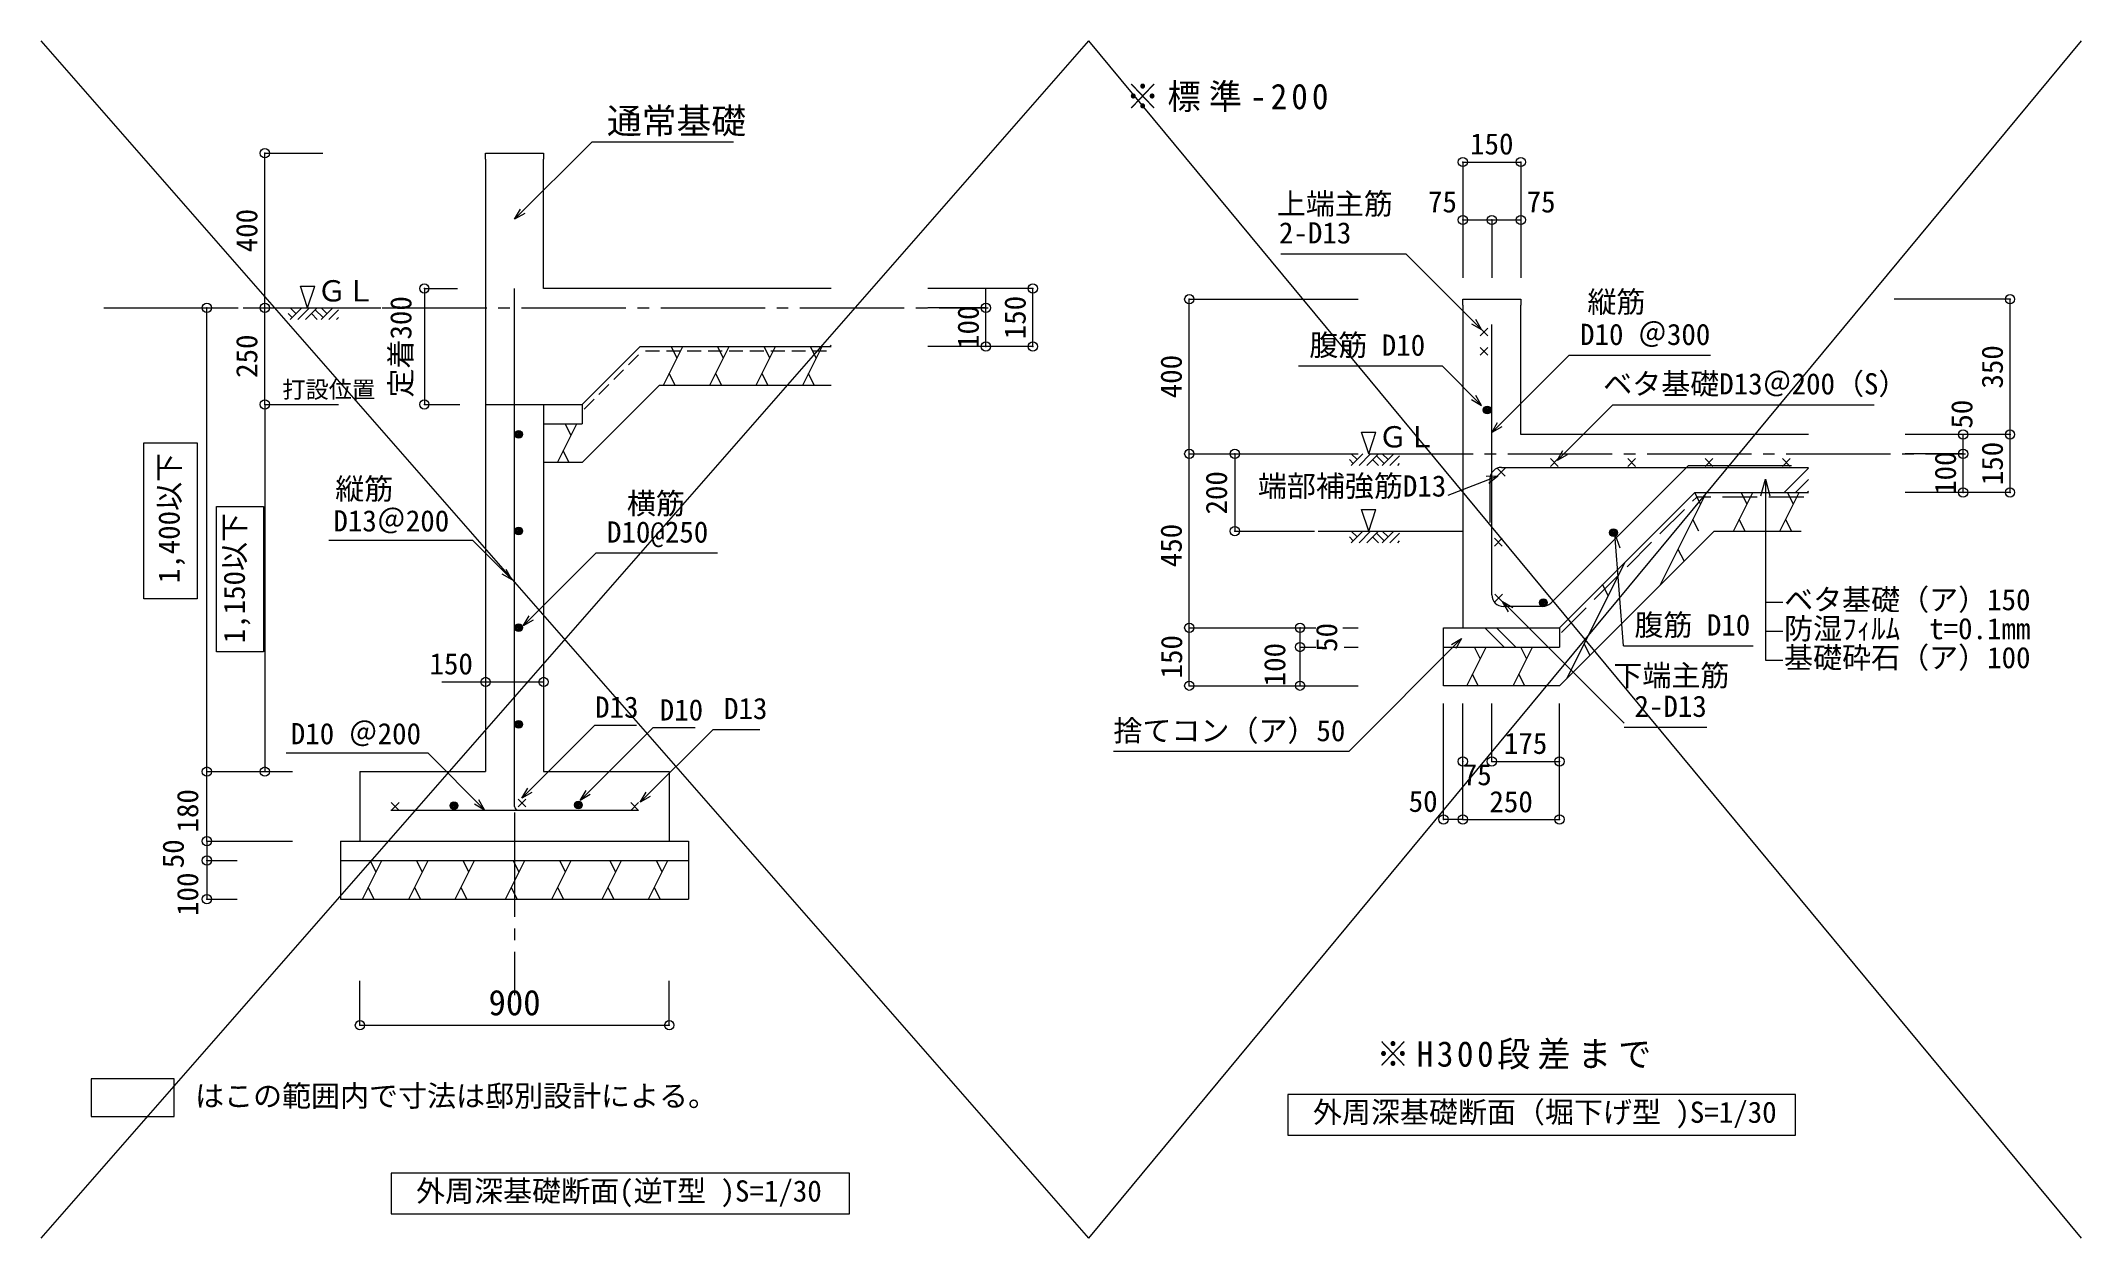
# Model space of a CAD drawing. Units: millimetres at full size, sheet at 1:30. Extents: x -300124 to 8645, y -4140 to 27542.
# Drawn here: x -12088 to -6811, y -3720 to -622 of the extents above; entities that cross this region are included whole.
import ezdxf
from ezdxf.enums import TextEntityAlignment as Align

# ---------------------------------------------------------------- set-up
doc = ezdxf.new("R2010")
doc.units = ezdxf.units.MM
doc.header["$LTSCALE"] = 30
doc.header["$PDMODE"] = 32
doc.header["$PDSIZE"] = 24
for name, pattern in [('CHAIN2', [12, 9, -1, 1, -1]), ('DASHED1', [1.8, 1.2, -0.6]), ('DASHED3', [4, 3, -1])]:
    doc.linetypes.add(name, pattern=pattern)
doc.layers.add('0-0_敷地線', color=4, linetype='Continuous', lineweight=9)
doc.layers.add('F-F_Layer255', color=4, linetype='Continuous', lineweight=9)
doc.styles.add('ＭＳ ゴシック', font='')
doc.styles.get('ＭＳ ゴシック').set_extended_font_data('MS Gothic')

msp = doc.modelspace()

# ---------------------------------------------------------------- texts
at = {"layer": '0-0_敷地線', "style": 'ＭＳ ゴシック'}
for s, height, p in [('通常基礎', 65.98, (-10624, -881.85)), ('150', 54.99, (-8391.75, -932.43)), ('上端主筋', 54.99, (-8891.64, -1087.39)), ('75', 54.99, (-8500.5, -1082.43)), ('75', 54.99, (-8245.5, -1082.43)), ('2-D13', 54.99, (-8885.98, -1162.7)), ('ＧＬ', 54.99, (-11373.31, -1312.74)), ('縦筋', 54.99, (-8088.25, -1341.42)), ('D10 ＠300', 54.99, (-8107.24, -1425.41)), ('腹筋 D10', 54.99, (-8807.58, -1453.15)), ('ベタ基礎D13＠200（S）', 54.99, (-8047.39, -1553.29)), ('打設位置', 43.99, (-11463.51, -1559.29)), ('ＧＬ', 54.99, (-8629, -1690.43)), ('端部補強筋D13', 54.99, (-8940.56, -1817.64)), ('縦筋', 54.99, (-11326.72, -1825.12)), ('横筋', 54.99, (-10572.37, -1862.83)), ('D13＠200', 54.99, (-11331.51, -1907.8)), ('D10@250', 54.99, (-10623.91, -1936.77)), ('ベタ基礎（ア）150', 54.99, (-7579.51, -2111.64)), ('腹筋 D10', 54.99, (-7966.67, -2177.24)), ('防湿ﾌｨﾙﾑ\u3000t=0.1mm', 54.99, (-7579.51, -2186.64)), ('150', 54.99, (-11083, -2277.74)), ('基礎砕石（ア）100', 54.99, (-7579.51, -2261.64)), ('下端主筋', 54.99, (-8021.17, -2308.02)), ('D13', 54.99, (-10654.64, -2389.84)), ('D13', 54.99, (-10321.3, -2393.34)), ('2-D13', 54.99, (-7966.58, -2387.62)), ('D10', 54.99, (-10487.58, -2397.03)), ('捨てコン（ア）50', 54.99, (-9314.2, -2450.56)), ('D10 ＠200', 54.99, (-11441.75, -2458.47)), ('175', 54.99, (-8304.25, -2483.43)), ('75', 54.99, (-8410.5, -2564.43)), ('50', 54.99, (-8550.5, -2633.43)), ('250', 54.99, (-8341.75, -2634.43)), ('900', 65.98, (-10930.32, -3163.04)), ('はこの範囲内で寸法は邸別設計による。', 54.99, (-11689.35, -3395.72)), ('外周深基礎断面（堀下げ型 )S=1/30', 54.99, (-8798.15, -3437.96)), ('外周深基礎断面(逆T型 )S=1/30', 54.99, (-11117.65, -3641.82))]:
    msp.add_text(s, height=height, dxfattribs=at).set_placement(p, align=Align.BOTTOM_LEFT)
for s, p in [('400', (-11511.82, -1168.99)), ('定着300', (-11113.19, -1544.8)), ('100', (-9645.97, -1418.99)), ('150', (-9524.62, -1393.99)), ('250', (-11511.82, -1493.99)), ('350', (-6997.3, -1521.68)), ('400', (-9120.94, -1546.68)), ('50', (-7076.04, -1625.29)), ('100', (-7118.65, -1796.68)), ('150', (-6997.3, -1771.68)), ('1,400以下', (-11712.68, -2025.24)), ('1,150以下', (-11543.97, -2180.65)), ('150', (-9119.94, -2271.68)), ('50', (-8718.94, -2202.93)), ('100', (-8853.15, -2292.04)), ('180', (-11664.72, -2670.24)), ('50', (-11701.98, -2762.74)), ('100', (-11664.72, -2886.09))]:
    msp.add_text(s, height=54.99, rotation=90, dxfattribs=at).set_placement(p, align=Align.BOTTOM_LEFT)
at = {"layer": '0-0_敷地線', "color": 3, "style": 'ＭＳ ゴシック'}
for s, p in [('200', (-9003.91, -1847.49)), ('450', (-9120.94, -1983.88))]:
    msp.add_text(s, height=54.99, rotation=90, dxfattribs=at).set_placement(p, align=Align.BOTTOM_LEFT)
at = {"layer": '0-0_敷地線', "color": 3, "insert": (-9281.28, -806.09), "char_height": 65.98, "attachment_point": 7, "style": 'ＭＳ ゴシック'}
msp.add_mtext('\\T1.25;\\W0.95;※標準-200', dxfattribs=at)
at = {"layer": '0-0_敷地線', "insert": (-8633.95, -3283.58), "char_height": 65.98, "attachment_point": 7, "style": 'ＭＳ ゴシック'}
msp.add_mtext('\\T1.22;\\W0.95;※H300段差まで', dxfattribs=at)

# ---------------------------------------------------------------- linework, layer by layer
at = {"layer": '0-0_敷地線'}
for p, q in [((-10662.56, -883.44), (-10297.06, -883.44)), ((-11508.82, -1312.74), (-11508.82, -912.74)), ((-11508.82, -912.74), (-11358.82, -912.74)), ((-10937.82, -912.74), (-10787.82, -912.74)), ((-10937.82, -927.74), (-10937.82, -912.74)), ((-10937.82, -927.74), (-10937.82, -912.74)), ((-10937.82, -927.74), (-10937.82, -1562.74)), ((-10787.82, -912.74), (-10787.82, -927.74)), ((-10787.82, -1262.74), (-10787.82, -927.74)), ((-8410.5, -935.43), (-8410.5, -1085.43)), ((-8410.5, -935.43), (-8260.5, -935.43)), ((-8260.5, -935.43), (-8260.5, -1085.43)), ((-10862.82, -1083.69), (-10847.82, -1057.71)), ((-8410.5, -1085.43), (-8410.5, -1235.43)), ((-8410.5, -1085.43), (-8335.5, -1085.43)), ((-8335.5, -1085.43), (-8335.5, -1235.43)), ((-8335.5, -1085.43), (-8335.5, -1235.43)), ((-8335.5, -1085.43), (-8260.5, -1085.43)), ((-8260.5, -1085.43), (-8260.5, -1235.43)), ((-8880.74, -1172.7), (-8558.08, -1172.7)), ((-8361.86, -1368.92), (-8558.08, -1172.7)), ((-11416.98, -1256.74), (-11379.64, -1256.74)), ((-11398.31, -1312.74), (-11416.98, -1256.74)), ((-11398.31, -1312.74), (-11379.64, -1256.74)), ((-11096.31, -1262.74), (-11096.31, -1562.74)), ((-11096.31, -1262.74), (-11010.78, -1262.74)), ((-10862.82, -2602.74), (-10862.82, -1262.74)), ((-10043.82, -1262.74), (-10787.82, -1262.74)), ((-9643.97, -1262.74), (-9793.97, -1262.74)), ((-9522.62, -1262.74), (-9672.62, -1262.74)), ((-9522.62, -1262.74), (-9672.62, -1262.74)), ((-9643.97, -1312.74), (-9643.97, -1262.74)), ((-9522.62, -1412.74), (-9522.62, -1262.74)), ((-11658.72, -1312.74), (-11578.02, -1312.74)), ((-11658.72, -2512.74), (-11658.72, -1312.74)), ((-11508.82, -1312.74), (-11208.82, -1312.74)), ((-11508.82, -1312.74), (-11358.82, -1312.74)), ((-11508.82, -1562.74), (-11508.82, -1312.74)), ((-11443.31, -1342.74), (-11413.31, -1312.74)), ((-11428.31, -1327.74), (-11443.31, -1312.74)), ((-11423.31, -1342.74), (-11393.31, -1312.74)), ((-11403.31, -1342.74), (-11373.31, -1312.74)), ((-11358.31, -1337.74), (-11378.31, -1317.74)), ((-11363.31, -1342.74), (-11333.31, -1312.74)), ((-11348.31, -1327.74), (-11363.31, -1312.74)), ((-11343.31, -1342.74), (-11318.31, -1317.74)), ((-9643.97, -1312.74), (-9793.97, -1312.74)), ((-9643.97, -1312.74), (-9793.97, -1312.74)), ((-9643.97, -1412.74), (-9643.97, -1312.74)), ((-9117.94, -1690.43), (-9117.94, -1290.43)), ((-9117.94, -1290.43), (-8831.5, -1290.43)), ((-8831.5, -1290.43), (-8681.5, -1290.43)), ((-8410.5, -1305.43), (-8410.5, -1290.43)), ((-8410.5, -1305.43), (-8410.5, -1290.43)), ((-8410.5, -1305.43), (-8410.5, -2140.43)), ((-8260.5, -1640.43), (-8260.5, -1305.43)), ((-6995.3, -1290.43), (-7295.3, -1290.43)), ((-6995.3, -1640.43), (-6995.3, -1290.43)), ((-11438.31, -1337.74), (-11448.31, -1327.74)), ((-11373.31, -1342.74), (-11388.31, -1327.74)), ((-11323.31, -1342.74), (-11318.31, -1337.74)), ((-8345.5, -1365.43), (-8365.5, -1385.43)), ((-8345.5, -1385.43), (-8365.5, -1365.43)), ((-8335.5, -2055.43), (-8335.5, -1355.43)), ((-10687.82, -1562.74), (-10537.82, -1412.74)), ((-10537.82, -1412.74), (-10043.82, -1412.74)), ((-10477.82, -1512.74), (-10427.82, -1412.74)), ((-10442.82, -1442.74), (-10457.82, -1412.74)), ((-10357.82, -1512.74), (-10307.82, -1412.74)), ((-10322.82, -1442.74), (-10337.82, -1412.74)), ((-10237.82, -1512.74), (-10187.82, -1412.74)), ((-10202.82, -1442.74), (-10217.82, -1412.74)), ((-10117.82, -1512.74), (-10067.82, -1412.74)), ((-10082.82, -1442.74), (-10097.82, -1412.74)), ((-10047.36, -1412.74), (-10043.82, -1409.2)), ((-9643.97, -1412.74), (-9793.97, -1412.74)), ((-9522.62, -1412.74), (-9672.62, -1412.74)), ((-8345.5, -1435.43), (-8365.5, -1415.43)), ((-8345.5, -1415.43), (-8365.5, -1435.43)), ((-8835.58, -1463.15), (-8463.9, -1463.15)), ((-8361.86, -1565.19), (-8463.9, -1463.15)), ((-8135.24, -1435.41), (-7769.74, -1435.41)), ((-10487.82, -1512.74), (-10687.82, -1712.74)), ((-10487.82, -1512.74), (-10043.82, -1512.74)), ((-10447.82, -1512.74), (-10462.82, -1482.74)), ((-10327.82, -1512.74), (-10342.82, -1482.74)), ((-10207.82, -1512.74), (-10222.82, -1482.74)), ((-10087.82, -1512.74), (-10102.82, -1482.74)), ((-11508.82, -1562.74), (-11358.82, -1562.74)), ((-11508.82, -1562.74), (-11358.82, -1562.74)), ((-11508.82, -1562.74), (-11508.82, -2512.74)), ((-11508.82, -1562.74), (-11437.29, -1562.74)), ((-11358.82, -1562.74), (-11327.15, -1562.74)), ((-11358.82, -1562.74), (-11318.05, -1562.74)), ((-11096.31, -1562.74), (-11004.59, -1562.74)), ((-10937.82, -1562.74), (-10937.82, -2512.74)), ((-8166.74, -1707.68), (-8022.35, -1563.29)), ((-8022.35, -1563.29), (-7346.65, -1563.29)), ((-10787.82, -1612.74), (-10687.82, -1612.74)), ((-10751.95, -1712.74), (-10701.95, -1612.74)), ((-10716.95, -1642.74), (-10731.95, -1612.74)), ((-8672.67, -1634.43), (-8635.33, -1634.43)), ((-8654, -1690.43), (-8672.67, -1634.43)), ((-8654, -1690.43), (-8635.33, -1634.43)), ((-8335.5, -1635.67), (-8320.5, -1609.69)), ((-10721.95, -1712.74), (-10736.95, -1682.74)), ((-7516.5, -1640.43), (-8260.5, -1640.43)), ((-8166.74, -1707.68), (-8151.74, -1681.7)), ((-7116.65, -1640.43), (-7266.65, -1640.43)), ((-6995.3, -1640.43), (-7145.3, -1640.43)), ((-6995.3, -1640.43), (-7145.3, -1640.43)), ((-7116.65, -1690.43), (-7116.65, -1640.43)), ((-6995.3, -1790.43), (-6995.3, -1640.43)), ((-10687.82, -1712.74), (-10787.82, -1712.74)), ((-9117.94, -1690.43), (-8681.5, -1690.43)), ((-9000.18, -1690.43), (-8988.86, -1690.43)), ((-8981.5, -1690.43), (-8831.5, -1690.43)), ((-8694, -1715.43), (-8704, -1705.43)), ((-8699, -1720.43), (-8669, -1690.43)), ((-8684, -1705.43), (-8699, -1690.43)), ((-8679, -1720.43), (-8649, -1690.43)), ((-8659, -1720.43), (-8629, -1690.43)), ((-8629, -1720.43), (-8644, -1705.43)), ((-8614, -1715.43), (-8634, -1695.43)), ((-8619, -1720.43), (-8589, -1690.43)), ((-8604, -1705.43), (-8619, -1690.43)), ((-8599, -1720.43), (-8574, -1695.43)), ((-8579, -1720.43), (-8574, -1715.43)), ((-8301.27, -1747.93), (-8321.27, -1727.93)), ((-8301.27, -1727.93), (-8321.27, -1747.93)), ((-8310.31, -1725.43), (-8210.5, -1725.43)), ((-8210.5, -1725.43), (-7516.5, -1725.43)), ((-8184.08, -1722.84), (-8164.08, -1702.84)), ((-8184.08, -1702.84), (-8164.08, -1722.84)), ((-8140.76, -1692.68), (-8166.74, -1707.68)), ((-7984.08, -1722.84), (-7964.08, -1702.84)), ((-7984.08, -1702.84), (-7964.08, -1722.84)), ((-7784.08, -1722.84), (-7764.08, -1702.84)), ((-7784.08, -1702.84), (-7764.08, -1722.84)), ((-7584.08, -1722.84), (-7564.08, -1702.84)), ((-7584.08, -1702.84), (-7564.08, -1722.84)), ((-7579.43, -1790.43), (-7516.5, -1727.49)), ((-7116.65, -1690.43), (-7266.65, -1690.43)), ((-7116.65, -1690.43), (-7266.65, -1690.43)), ((-7116.65, -1790.43), (-7116.65, -1690.43)), ((-8320.28, -1747.94), (-8448.84, -1797.99)), ((-8321.27, -1747.93), (-8350.28, -1749.1)), ((-8320.28, -1747.94), (-8342.86, -1767.53)), ((-8340.31, -1755.43), (-8340.31, -1868.18)), ((-8160.5, -2140.43), (-7810.5, -1790.43)), ((-7900.5, -2030.43), (-7780.5, -1790.43)), ((-7795.5, -1820.43), (-7810.5, -1790.43)), ((-7810.5, -1790.43), (-7516.5, -1790.43)), ((-7710.5, -1890.43), (-7660.5, -1790.43)), ((-7675.5, -1820.43), (-7690.5, -1790.43)), ((-7628.01, -1755.64), (-7628.01, -2224.14)), ((-7590.5, -1890.43), (-7540.5, -1790.43)), ((-7555.5, -1820.43), (-7570.5, -1790.43)), ((-7549.73, -1790.43), (-7516.5, -1757.19)), ((-7520.04, -1790.43), (-7516.5, -1786.89)), ((-7116.65, -1790.43), (-7266.65, -1790.43)), ((-6995.3, -1790.43), (-7145.3, -1790.43)), ((-11634.27, -1826.95), (-11512.28, -1826.95)), ((-11634.27, -2202.94), (-11634.27, -1826.95)), ((-11512.28, -1826.95), (-11512.28, -2202.94)), ((-8672.67, -1834.43), (-8635.33, -1834.43)), ((-8654, -1890.43), (-8672.67, -1834.43)), ((-8654, -1890.43), (-8635.33, -1834.43)), ((-9000.18, -1890.43), (-8794.35, -1890.43)), ((-8784.55, -1890.43), (-8410.5, -1890.43)), ((-8699, -1920.43), (-8669, -1890.43)), ((-8684, -1905.43), (-8699, -1890.43)), ((-8679, -1920.43), (-8649, -1890.43)), ((-8659, -1920.43), (-8629, -1890.43)), ((-8614, -1915.43), (-8634, -1895.43)), ((-8619, -1920.43), (-8589, -1890.43)), ((-8604, -1905.43), (-8619, -1890.43)), ((-8599, -1920.43), (-8574, -1895.43)), ((-7760.5, -1890.43), (-8160.5, -2290.43)), ((-7800.5, -1890.43), (-7815.5, -1860.43)), ((-7760.5, -1890.43), (-7535.21, -1890.43)), ((-7680.5, -1890.43), (-7695.5, -1860.43)), ((-7560.5, -1890.43), (-7575.5, -1860.43)), ((-11343.56, -1913.6), (-10971.88, -1913.6)), ((-10869.84, -2015.64), (-10971.88, -1913.6)), ((-8694, -1915.43), (-8704, -1905.43)), ((-8629, -1920.43), (-8644, -1905.43)), ((-8579, -1920.43), (-8574, -1915.43)), ((-8308.62, -1929.01), (-8328.62, -1909.01)), ((-8308.62, -1909.01), (-8328.62, -1929.01)), ((-7838.23, -1967.63), (-7853.23, -1937.63)), ((-10895.82, -2000.64), (-10869.84, -2015.64)), ((-10869.84, -2015.64), (-10884.84, -1989.66)), ((-8140.5, -2270.43), (-7990.5, -1970.43)), ((-8327.64, -2053.26), (-8307.64, -2073.26)), ((-8327.64, -2073.26), (-8307.64, -2053.26)), ((-8033.97, -2058.5), (-8048.97, -2028.5)), ((-8307.47, -2072.95), (-8281.49, -2087.95)), ((-8202.92, -2085.43), (-8305.5, -2085.43)), ((-8183.25, -2076.64), (-8172.94, -2066.33)), ((-7628.01, -2074.14), (-7582.51, -2074.14)), ((-9117.94, -2290.43), (-9117.94, -2140.43)), ((-9117.94, -2140.43), (-8831.5, -2140.43)), ((-8981.5, -2140.43), (-8831.5, -2140.43)), ((-8831.5, -2190.43), (-8831.5, -2140.43)), ((-8831.5, -2140.43), (-8799.83, -2140.43)), ((-8831.5, -2140.43), (-8790.73, -2140.43)), ((-8721.22, -2140.43), (-8681.5, -2140.43)), ((-8717.33, -2140.43), (-8681.5, -2140.43)), ((-8410.5, -2140.43), (-8160.5, -2140.43)), ((-8353.17, -2140.43), (-8303.17, -2190.43)), ((-8323.47, -2140.43), (-8273.47, -2190.43)), ((-8160.5, -2140.43), (-8160.5, -2190.43)), ((-7628.01, -2149.14), (-7582.51, -2149.14)), ((-11512.28, -2202.94), (-11634.27, -2202.94)), ((-8831.5, -2290.43), (-8831.5, -2190.43)), ((-8831.5, -2190.43), (-8799.83, -2190.43)), ((-8831.5, -2190.43), (-8790.73, -2190.43)), ((-8717.33, -2190.43), (-8681.5, -2190.43)), ((-8717.33, -2190.43), (-8681.5, -2190.43)), ((-8413.48, -2168.51), (-8705.53, -2460.56)), ((-8400.5, -2290.43), (-8350.5, -2190.43)), ((-8365.5, -2220.43), (-8380.5, -2190.43)), ((-8280.5, -2290.43), (-8230.5, -2190.43)), ((-8245.5, -2220.43), (-8260.5, -2190.43)), ((-8081.27, -2212.35), (-8096.27, -2182.35)), ((-7994.67, -2187.24), (-7659.99, -2187.24)), ((-8370.5, -2290.43), (-8385.5, -2260.43)), ((-8250.5, -2290.43), (-8265.5, -2260.43)), ((-7628.01, -2224.14), (-7582.51, -2224.14)), ((-11050.87, -2280.74), (-10787.82, -2280.74)), ((-9117.94, -2290.43), (-8831.5, -2290.43)), ((-8831.5, -2290.43), (-8681.5, -2290.43)), ((-8160.5, -2290.43), (-8460.5, -2290.43)), ((-8460.5, -2636.43), (-8460.5, -2336.43)), ((-8410.5, -2486.43), (-8410.5, -2336.43)), ((-8335.5, -2486.43), (-8335.5, -2336.43)), ((-8335.5, -2486.43), (-8335.5, -2336.43)), ((-8160.5, -2486.43), (-8160.5, -2336.43)), ((-10693.12, -2587.24), (-10504.42, -2398.54)), ((-10537.99, -2592.03), (-10349.3, -2403.34)), ((-10504.42, -2398.54), (-10396.16, -2398.54)), ((-10349.3, -2403.34), (-10228.3, -2403.34)), ((-7992.8, -2397.62), (-7779.08, -2397.62)), ((-11453.8, -2464.26), (-11087.72, -2464.26)), ((-10940.63, -2611.36), (-11087.72, -2464.26)), ((-8705.53, -2460.56), (-9314.2, -2460.56)), ((-11658.72, -2692.74), (-11658.72, -2512.74)), ((-11658.72, -2512.74), (-11508.82, -2512.74)), ((-11508.82, -2512.74), (-11437.29, -2512.74)), ((-11262.82, -2512.74), (-10937.82, -2512.74)), ((-11262.82, -2512.74), (-11262.82, -2692.74)), ((-10787.82, -2512.74), (-10462.82, -2512.74)), ((-10462.82, -2512.74), (-10462.82, -2692.74)), ((-8410.5, -2636.43), (-8410.5, -2486.43)), ((-8410.5, -2636.43), (-8410.5, -2486.43)), ((-8410.5, -2636.43), (-8410.5, -2486.43)), ((-8335.5, -2486.43), (-8160.5, -2486.43)), ((-8160.5, -2636.43), (-8160.5, -2486.43)), ((-10940.63, -2611.36), (-10955.63, -2585.37)), ((-10833.89, -2604), (-10853.89, -2584)), ((-10833.89, -2584), (-10853.89, -2604)), ((-11182.82, -2612.74), (-10542.82, -2612.74)), ((-11161.8, -2613.05), (-11181.8, -2593.05)), ((-11161.8, -2593.05), (-11181.8, -2613.05)), ((-10966.61, -2596.36), (-10940.63, -2611.36)), ((-10542.32, -2613.05), (-10562.32, -2593.05)), ((-10542.32, -2593.05), (-10562.32, -2613.05)), ((-8410.5, -2636.43), (-8460.5, -2636.43)), ((-8410.5, -2636.43), (-8160.5, -2636.43)), ((-11658.72, -2692.74), (-11437.29, -2692.74)), ((-11658.72, -2692.74), (-11658.72, -2742.74)), ((-11658.72, -2692.74), (-11580.51, -2692.74)), ((-11658.72, -2742.74), (-11580.51, -2742.74)), ((-11658.72, -2742.74), (-11658.72, -2842.74)), ((-11312.82, -2692.74), (-10412.82, -2692.74)), ((-11312.82, -2692.74), (-11312.82, -2842.74)), ((-11312.82, -2742.74), (-10412.82, -2742.74)), ((-11256.29, -2842.74), (-11206.29, -2742.74)), ((-11221.29, -2772.74), (-11236.29, -2742.74)), ((-11136.29, -2842.74), (-11086.29, -2742.74)), ((-11101.29, -2772.74), (-11116.29, -2742.74)), ((-11016.29, -2842.74), (-10966.29, -2742.74)), ((-10981.29, -2772.74), (-10996.29, -2742.74)), ((-10886.29, -2842.74), (-10836.29, -2742.74)), ((-10851.29, -2772.74), (-10866.29, -2742.74)), ((-10766.29, -2842.74), (-10716.29, -2742.74)), ((-10731.29, -2772.74), (-10746.29, -2742.74)), ((-10636.29, -2842.74), (-10586.29, -2742.74)), ((-10601.29, -2772.74), (-10616.29, -2742.74)), ((-10516.29, -2842.74), (-10466.29, -2742.74)), ((-10481.29, -2772.74), (-10496.29, -2742.74)), ((-10412.82, -2692.74), (-10412.82, -2842.74)), ((-11658.72, -2842.74), (-11580.51, -2842.74)), ((-11312.82, -2842.74), (-10412.82, -2842.74)), ((-11226.29, -2842.74), (-11241.29, -2812.74)), ((-11106.29, -2842.74), (-11121.29, -2812.74)), ((-10986.29, -2842.74), (-11001.29, -2812.74)), ((-10856.29, -2842.74), (-10871.29, -2812.74)), ((-10736.29, -2842.74), (-10751.29, -2812.74)), ((-10606.29, -2842.74), (-10621.29, -2812.74)), ((-10486.29, -2842.74), (-10501.29, -2812.74)), ((-11262.82, -3169.04), (-11262.82, -3053.7)), ((-10462.82, -3169.04), (-10462.82, -3053.7)), ((-11262.82, -3169.04), (-10462.82, -3169.04)), ((-8863.06, -3347.96), (-8863.06, -3452.96)), ((-7550.15, -3347.96), (-8863.06, -3347.96)), ((-11182.56, -3551.82), (-11182.56, -3656.82)), ((-9996.43, -3551.82), (-11182.56, -3551.82)), ((-9996.43, -3656.82), (-9996.43, -3551.82)), ((-11182.56, -3656.82), (-9996.43, -3656.82))]:
    msp.add_line(p, q, dxfattribs=at)
at = {"layer": '0-0_敷地線', "linetype": 'CHAIN2'}
for p, q in [((-11924.99, -1312.74), (-9637.88, -1312.74)), ((-8654, -1690.43), (-7110.56, -1690.43)), ((-10862.82, -2618.61), (-10862.82, -3090.86))]:
    msp.add_line(p, q, dxfattribs=at)
at = {"layer": '0-0_敷地線', "linetype": 'DASHED1'}
for p in [(-10682.85, -1574.74), (-10056.25, -1424.74)]:
    msp.add_line(p, (-10532.85, -1424.74), dxfattribs=at)
at = {"layer": '0-0_敷地線', "color": 3}
for p, q in [((-9117.94, -2140.43), (-9117.94, -1690.43)), ((-9000.18, -1690.43), (-9000.18, -1890.43))]:
    msp.add_line(p, q, dxfattribs=at)
at = {"layer": '0-0_敷地線', "linetype": 'DASHED3'}
for p in [(-8155.53, -2152.43), (-7528.93, -1802.43)]:
    msp.add_line(p, (-7805.53, -1802.43), dxfattribs=at)
at = {"layer": '0-0_敷地線'}
for points in [[(-10836.84, -1068.69), (-10862.82, -1083.69), (-10662.56, -883.44)], [(-8410.5, -1290.43), (-8260.5, -1290.43), (-8260.5, -1305.43)], [(-8387.84, -1353.92), (-8361.86, -1368.92), (-8376.86, -1342.94)], [(-8309.52, -1620.67), (-8335.5, -1635.67), (-8135.24, -1435.41)], [(-10937.82, -1562.74), (-10787.82, -1562.74), (-10787.82, -2512.74)], [(-10787.82, -1562.74), (-10687.82, -1562.74), (-10687.82, -1612.74)], [(-8387.84, -1550.19), (-8361.86, -1565.19), (-8376.86, -1539.21)], [(-8172.94, -2066.33), (-7827.16, -1720.55), (-7560.59, -1720.55)], [(-7639.66, -1799.11), (-7628.01, -1755.64), (-7616.37, -1799.11)], [(-7994.67, -2187.24), (-8017.46, -1897.56), (-8004.79, -1933.76)], [(-10840.61, -2135.47), (-10651.91, -1946.77), (-10338.52, -1946.77)], [(-10814.63, -2120.47), (-10840.61, -2135.47), (-10825.61, -2109.49)], [(-8292.47, -2098.93), (-8307.47, -2072.95), (-7992.8, -2387.62)], [(-8460.5, -2190.43), (-8460.5, -2140.43), (-8160.5, -2140.43)], [(-8460.5, -2290.43), (-8460.5, -2190.43), (-8160.5, -2190.43)], [(-8439.46, -2183.51), (-8413.48, -2168.51), (-8428.48, -2194.49)], [(-10844.02, -2581.47), (-10655.32, -2392.77), (-10548.03, -2392.77)], [(-10818.04, -2566.47), (-10844.02, -2581.47), (-10829.02, -2555.49)], [(-10667.14, -2572.24), (-10693.12, -2587.24), (-10678.12, -2561.26)], [(-10512.01, -2577.03), (-10537.99, -2592.03), (-10522.99, -2566.05)], [(-8863.06, -3452.96), (-7550.15, -3452.96), (-7550.15, -3347.96)]]:
    msp.add_lwpolyline(points, dxfattribs=at)
for points in [[(-11821.66, -1661.75), (-11684.14, -1661.75), (-11684.14, -2065.43), (-11821.66, -2065.43)], [(-11958.38, -3405.5), (-11743.16, -3405.5), (-11743.16, -3307.67), (-11958.38, -3307.67)]]:
    msp.add_lwpolyline(points, close=True, dxfattribs=at)
for centre, radius in [((-8347.48, -1576.99), 10), ((-8347.48, -1576.99), 8), ((-8347.48, -1576.99), 6), ((-8347.48, -1576.99), 4), ((-8347.48, -1576.99), 2), ((-10852.54, -1640.25), 10), ((-10852.54, -1640.25), 8), ((-10852.54, -1640.25), 6), ((-10852.54, -1640.25), 4), ((-10852.54, -1640.25), 2), ((-10852.54, -1890.25), 10), ((-10852.54, -1890.25), 8), ((-10852.54, -1890.25), 6), ((-10852.54, -1890.25), 4), ((-10852.54, -1890.25), 2), ((-8020.82, -1894.4), 10), ((-8020.82, -1894.4), 8), ((-8020.82, -1894.4), 6), ((-8020.82, -1894.4), 4), ((-8020.82, -1894.4), 2), ((-8202.04, -2075.43), 10), ((-8202.04, -2075.43), 8), ((-8202.04, -2075.43), 6), ((-8202.04, -2075.43), 4), ((-8202.04, -2075.43), 2), ((-10852.54, -2140.25), 10), ((-10852.54, -2140.25), 8), ((-10852.54, -2140.25), 6), ((-10852.54, -2140.25), 4), ((-10852.54, -2140.25), 2), ((-10852.54, -2390.25), 10), ((-10852.54, -2390.25), 8), ((-10852.54, -2390.25), 6), ((-10852.54, -2390.25), 4), ((-10852.54, -2390.25), 2), ((-11019.76, -2600.78), 10), ((-11019.76, -2600.78), 8), ((-11019.76, -2600.78), 6), ((-11019.76, -2600.78), 4), ((-11019.76, -2600.78), 2), ((-10697.84, -2599.1), 10), ((-10697.84, -2599.1), 8), ((-10697.84, -2599.1), 6), ((-10697.84, -2599.1), 4), ((-10697.84, -2599.1), 2)]:
    msp.add_circle(centre, radius, dxfattribs=at)
for centre, radius, start, end in [((-8310.31, -1755.43), 30, 90, 180), ((-8305.5, -2055.43), 30, 180, 270), ((-8204.46, -2055.43), 30, 270, 315), ((-10852.82, -2602.74), 10, 180, 270)]:
    msp.add_arc(centre, radius, start, end, dxfattribs=at)
for p in [(-11508.82, -912.74), (-8410.5, -935.43), (-8260.5, -935.43), (-8410.5, -1085.43), (-8335.5, -1085.43), (-8260.5, -1085.43), (-11096.31, -1262.74), (-9522.62, -1262.74), (-11658.72, -1312.74), (-11508.82, -1312.74), (-9643.97, -1312.74), (-9643.97, -1312.74), (-9117.94, -1290.43), (-6995.3, -1290.43), (-9643.97, -1412.74), (-9522.62, -1412.74), (-11508.82, -1562.74), (-11096.31, -1562.74), (-7116.65, -1640.43), (-6995.3, -1640.43), (-9117.94, -1690.43), (-7116.65, -1690.43), (-7116.65, -1690.43), (-7116.65, -1790.43), (-6995.3, -1790.43), (-9117.94, -2140.43), (-8831.5, -2140.43), (-8831.5, -2190.43), (-10937.82, -2280.74), (-10787.82, -2280.74), (-9117.94, -2290.43), (-8831.5, -2290.43), (-8410.5, -2486.43), (-8335.5, -2486.43), (-8160.5, -2486.43), (-11658.72, -2512.74), (-11508.82, -2512.74), (-8460.5, -2636.43), (-8410.5, -2636.43), (-8160.5, -2636.43), (-11658.72, -2692.74), (-11658.72, -2742.74), (-11658.72, -2842.74), (-11262.82, -3169.04), (-10462.82, -3169.04)]:
    msp.add_point(p, dxfattribs=at)
at = {"layer": '0-0_敷地線', "color": 3}
for p in [(-9117.94, -1690.43), (-9000.18, -1690.43), (-9000.18, -1890.43), (-9117.94, -2140.43)]:
    msp.add_point(p, dxfattribs=at)
at = {"layer": 'F-F_Layer255'}
for p, q in [((-9378.51, -621.77), (-12088.28, -3720)), ((-12088.28, -621.77), (-9378.51, -3720)), ((-9378.51, -621.77), (-6811.18, -3720)), ((-6811.18, -621.77), (-9378.51, -3720))]:
    msp.add_line(p, q, dxfattribs=at)

msp.set_redraw_order([(e.dxf.handle, doc.entitydb.next_handle()) for e in msp.query("TEXT MTEXT ATTDEF DIMENSION ARC_DIMENSION")])  # texts and dimensions are drawn at this point

doc.saveas('drawing.dxf')
